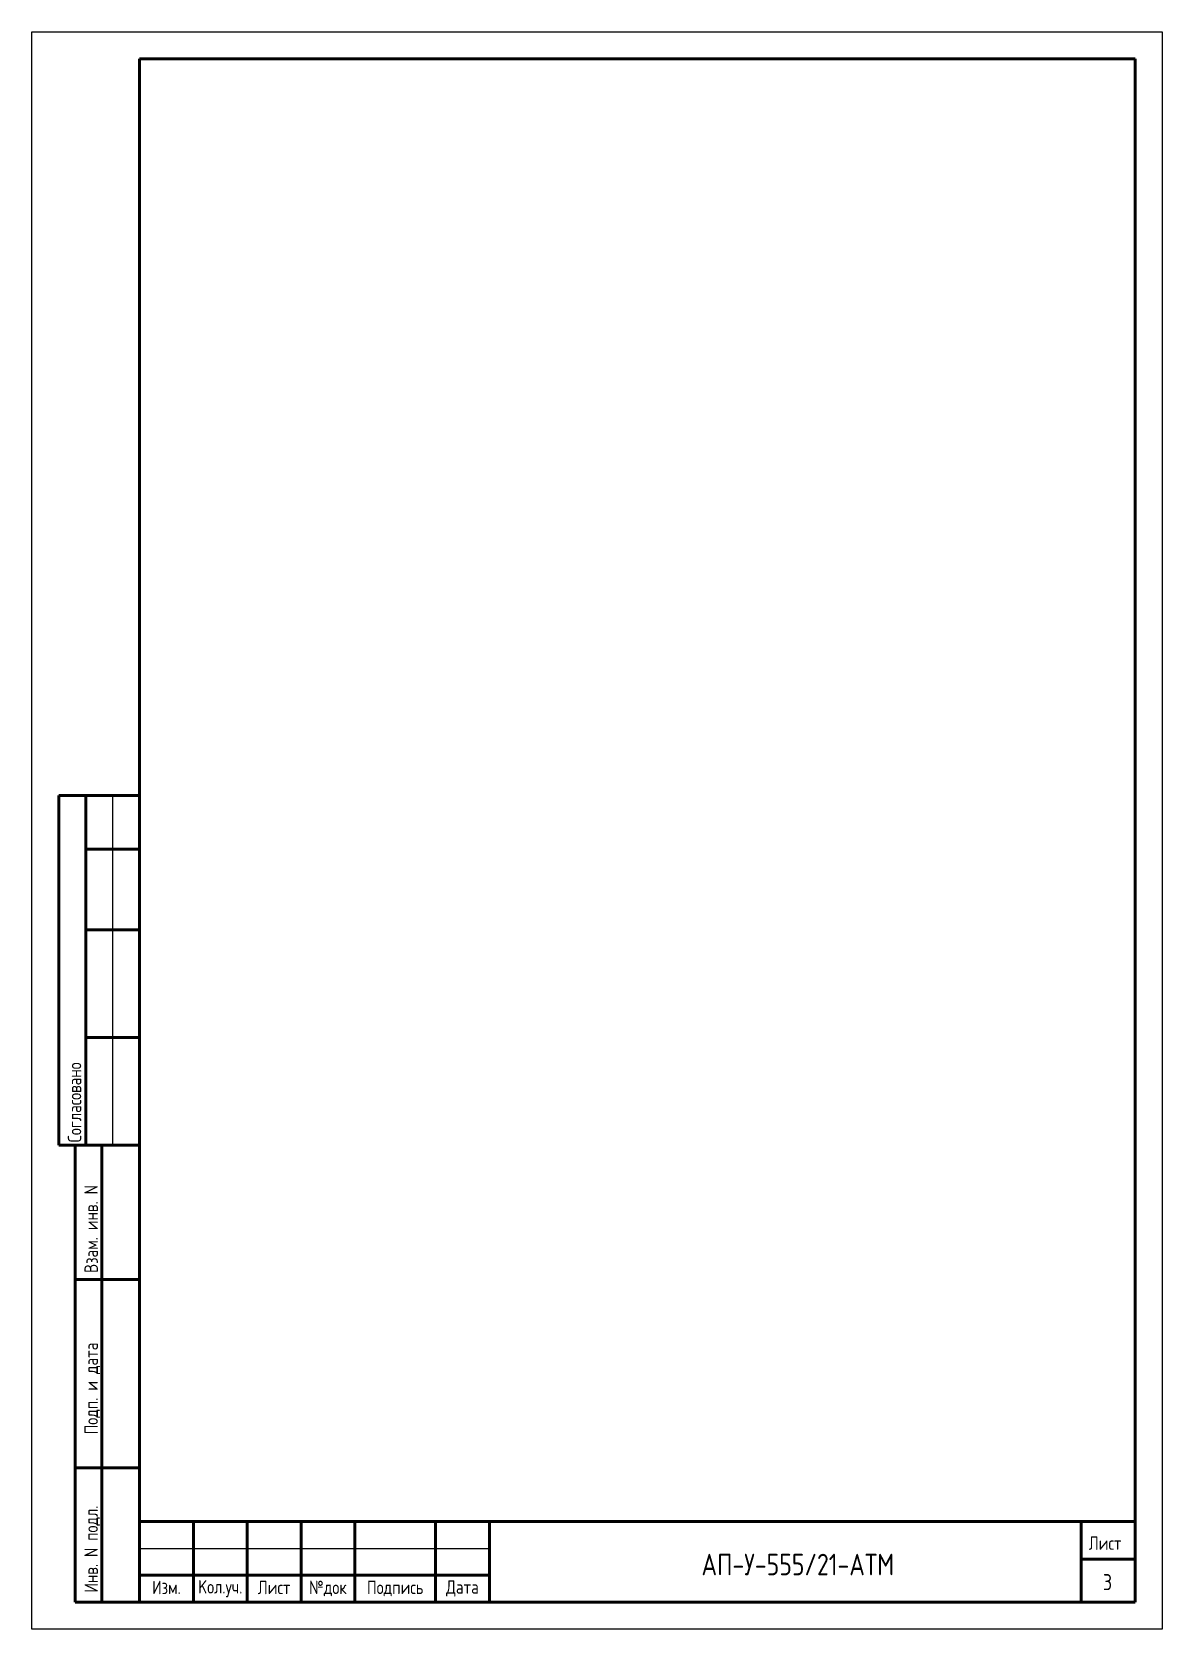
# Model space of a CAD drawing. Header units: millimetres. Extents: x -24312 to 142424, y -11214 to -5274.
# Drawn here: x 93489 to 97689, y -11214 to -5274 of the extents above; entities that cross this region are included whole.
import ezdxf
from ezdxf.enums import TextEntityAlignment as Align

# ---------------------------------------------------------------- set-up
doc = ezdxf.new("R2010")
doc.units = ezdxf.units.MM
doc.linetypes.add('K5LT_BASIC', pattern=[0])
doc.linetypes.add('K5LT_THIN', pattern=[0])
doc.layers.get('0').update_dxf_attribs({"color": 250})
doc.layers.add('0_Ном._пера__1', color=7, linetype='Continuous', lineweight=5)
doc.styles.add('ГОСТ 2.304', font='')
doc.styles.get('ГОСТ 2.304').set_extended_font_data('GOST 2.304 type A')

msp = doc.modelspace()

# ---------------------------------------------------------------- texts
at = {"style": 'ГОСТ 2.304'}
msp.add_text('АП-У-555/21-АТМ', height=80, dxfattribs=at).set_placement((96335.91, -11013.671), align=Align.CENTER)
at = {"layer": '0_Ном._пера__1', "color": 7, "linetype": 'Continuous', "lineweight": 20, "style": 'ГОСТ 2.304'}
for s, p in [('Согласовано', (93672.774, -9403.681)), ('Взам. инв. N', (93734.401, -9889.389)), ('Подп. и дата', (93734.401, -10489.389)), ('Инв. N подл.', (93734.401, -11077.993))]:
    msp.add_text(s, height=50, rotation=90, dxfattribs=at).set_placement(p)
for s, height, p in [('Лист', 50, (97417.311, -10919.147)), ('3', 60, (97469.819, -11069.147))]:
    msp.add_text(s, height=height, dxfattribs=at).set_placement(p)
at = {"layer": '0_Ном._пера__1', "color": 7, "linetype": 'Continuous', "lineweight": 20, "char_height": 50, "attachment_point": 8, "style": 'ГОСТ 2.304'}
for s, insert in [('\\A1;Изм.', (93989.355, -11083.985)), ('\\A1;Kол.уч.', (94189.355, -11095.167)), ('\\A1;Лист', (94389.355, -11083.985)), ('\\A1;№док', (94589.355, -11091.609)), ('\\A1;Подпись', (94839.355, -11091.609)), ('\\A1;Дата', (95089.355, -11092.738))]:
    msp.add_mtext(s, dxfattribs=dict(at, insert=insert))

# ---------------------------------------------------------------- linework, layer by layer
at = {"linetype": 'K5LT_BASIC', "lineweight": 53}
for p, q in [((93889.355, -11113.681), (93889.355, -5373.681)), ((93889.355, -5373.681), (97589.355, -5373.681)), ((97589.355, -5373.681), (97589.355, -11113.681)), ((93589.355, -9413.681), (93589.355, -8113.681)), ((93889.355, -8113.681), (93589.355, -8113.681)), ((93689.355, -9413.681), (93689.355, -8113.681)), ((93889.355, -8313.681), (93689.355, -8313.681)), ((93889.355, -8613.681), (93689.355, -8613.681)), ((93889.355, -9013.681), (93689.355, -9013.681)), ((93889.355, -9413.681), (93589.355, -9413.681)), ((93649.355, -11113.681), (93649.355, -9413.681)), ((93889.355, -9413.681), (93649.355, -9413.681)), ((93749.355, -11113.681), (93749.355, -9413.681)), ((93889.355, -9913.681), (93649.355, -9913.681)), ((93889.355, -10613.681), (93649.355, -10613.681)), ((93889.355, -10813.681), (97589.355, -10813.681)), ((93889.355, -11113.681), (93889.355, -10813.681)), ((94089.355, -11113.681), (94089.355, -10813.681)), ((94289.355, -11113.681), (94289.355, -10813.681)), ((94489.355, -11113.681), (94489.355, -10813.681)), ((94689.355, -11113.681), (94689.355, -10813.681)), ((94989.355, -11113.681), (94989.355, -10813.681)), ((95189.355, -11113.681), (95189.355, -10813.681)), ((97389.355, -11113.681), (97389.355, -10813.681)), ((97389.355, -10953.681), (97589.355, -10953.681)), ((93889.355, -11013.681), (95189.355, -11013.681)), ((93889.355, -11113.681), (93649.355, -11113.681)), ((97589.355, -11113.681), (93889.355, -11113.681))]:
    msp.add_line(p, q, dxfattribs=at)
msp.add_line((93789.355, -9413.681), (93789.355, -8113.681))
at = {"linetype": 'K5LT_THIN'}
msp.add_line((93889.355, -10913.681), (95189.355, -10913.681), dxfattribs=at)
at = {"linetype": 'Continuous'}
msp.add_lwpolyline([(93489.355, -5273.681), (97689.355, -5273.681), (97689.355, -11213.681), (93489.355, -11213.681)], close=True, dxfattribs=at)

msp.set_redraw_order([(e.dxf.handle, doc.entitydb.next_handle()) for e in msp.query("TEXT MTEXT ATTDEF DIMENSION ARC_DIMENSION")])  # texts and dimensions are drawn at this point

doc.saveas('drawing.dxf')
